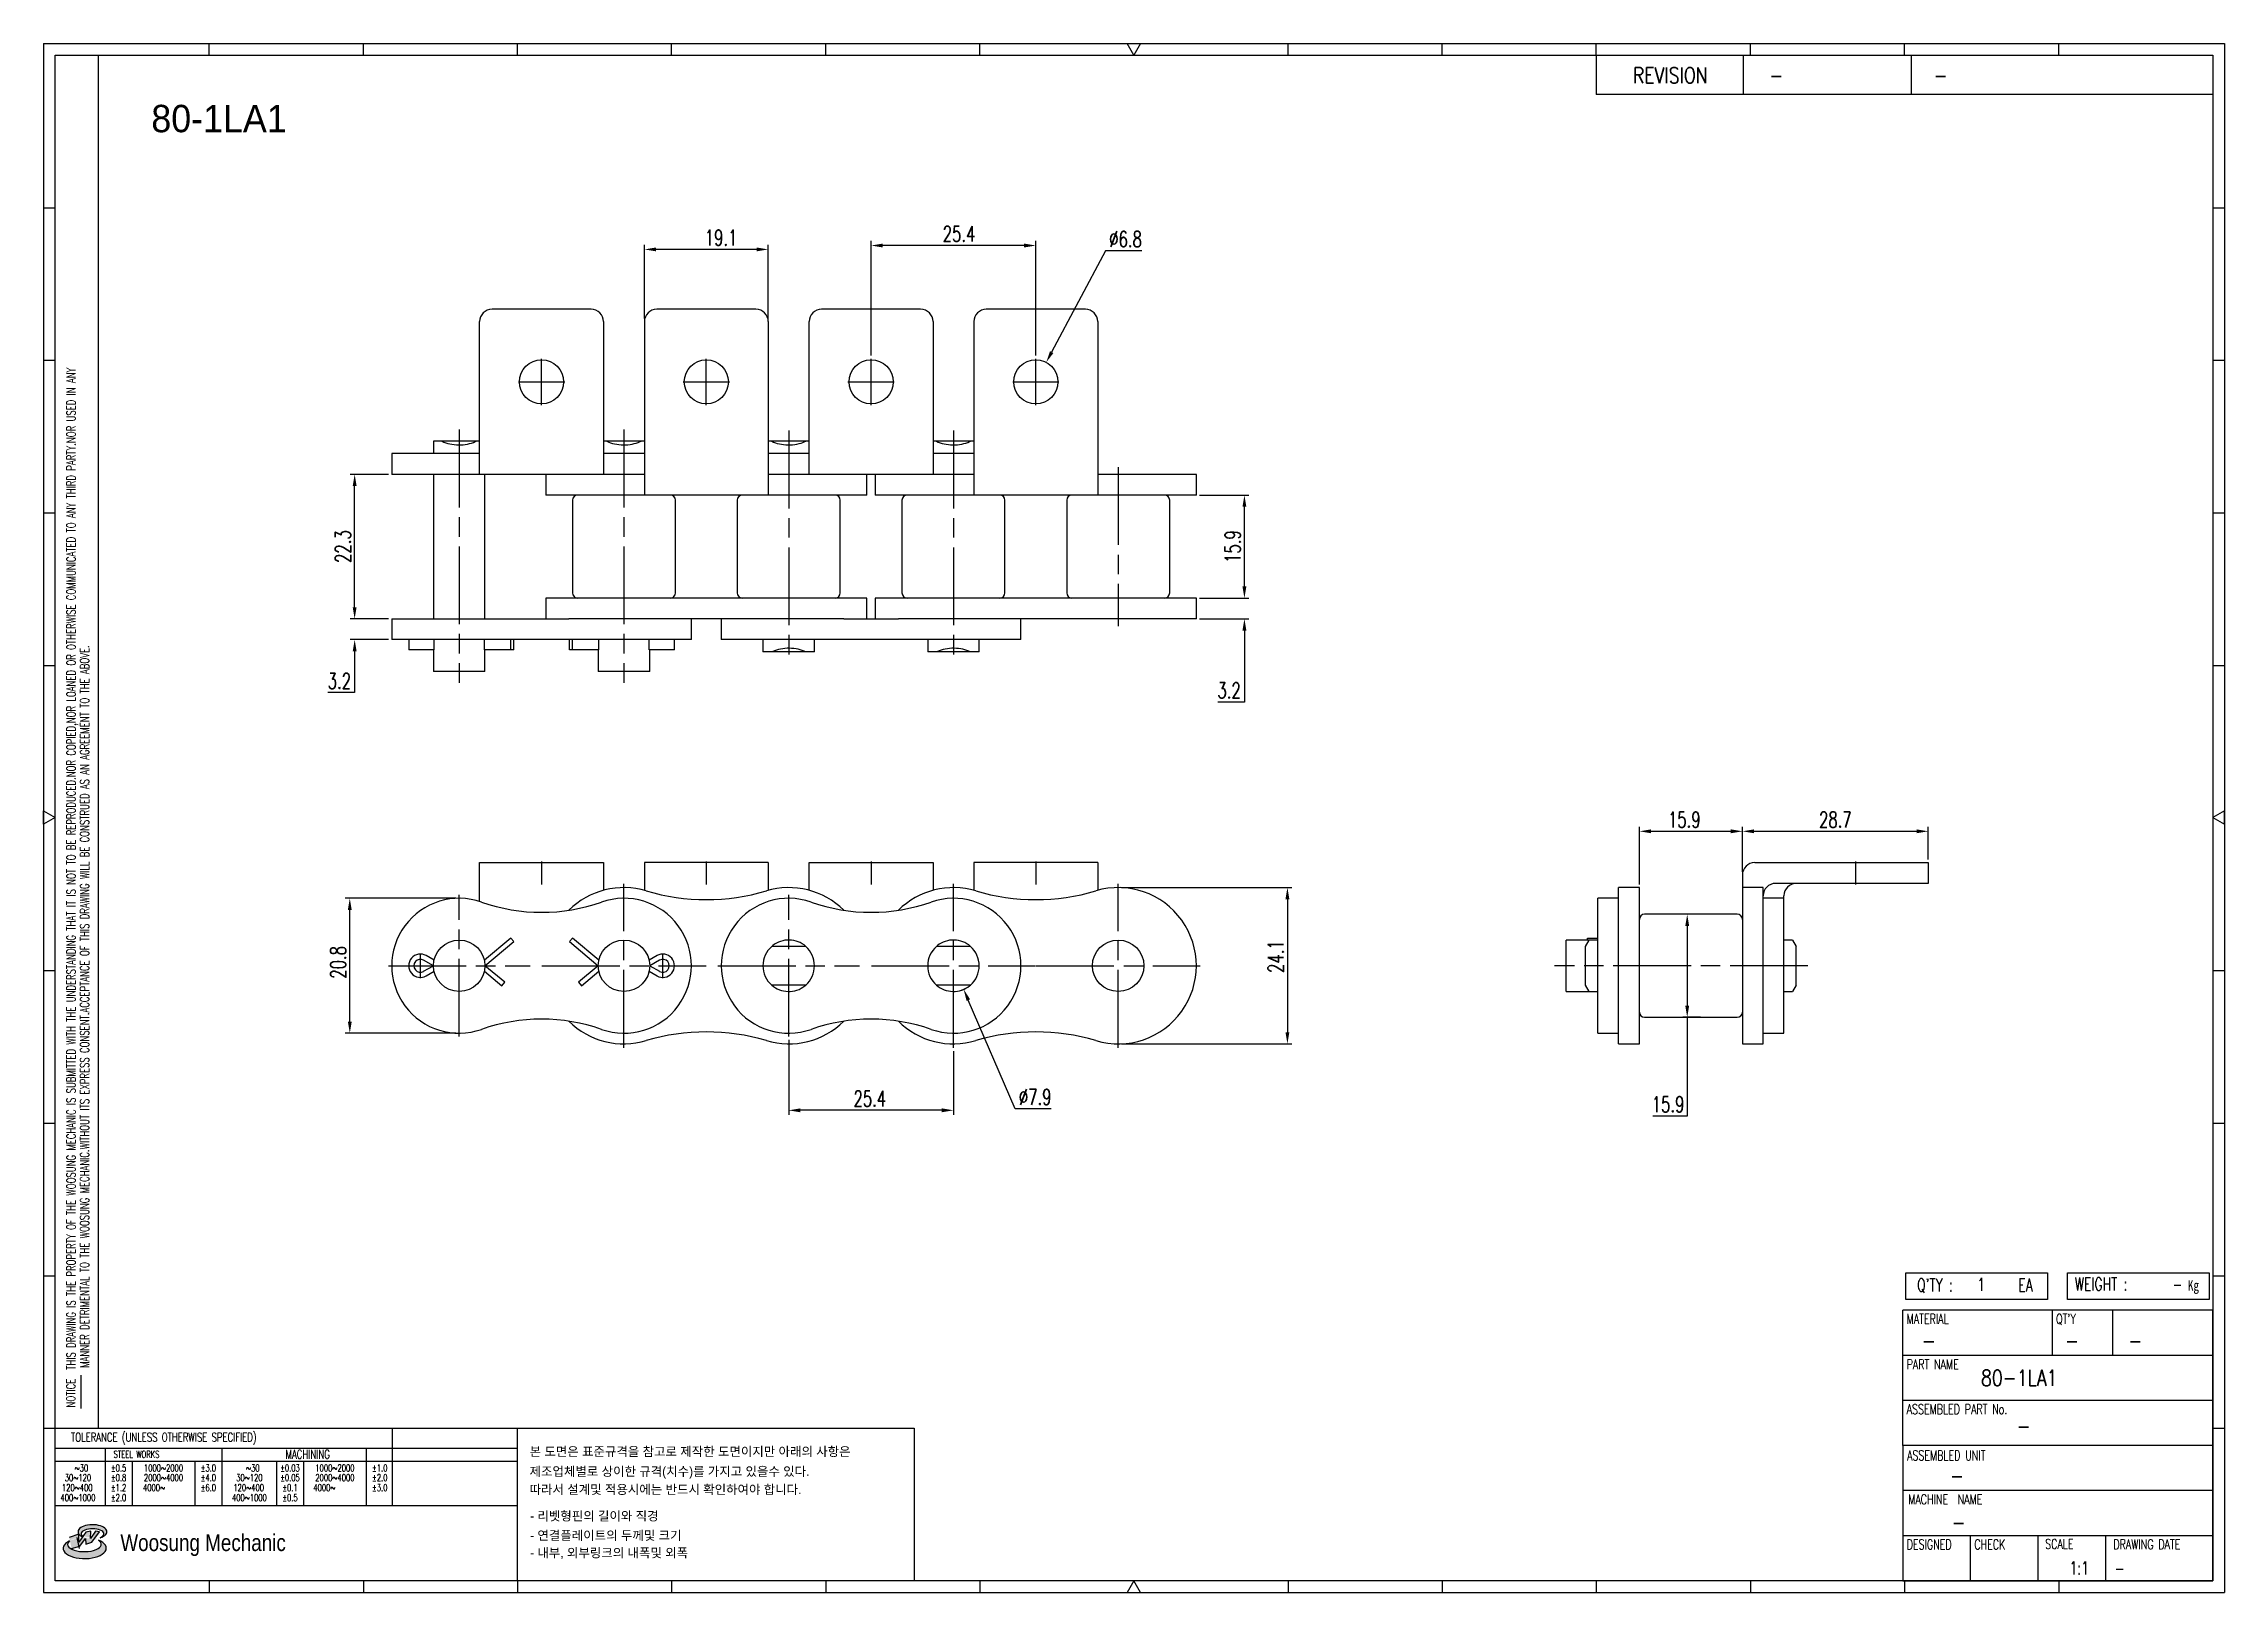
# Model space of a CAD drawing. Header units: millimetres. Extents: x 1209 to 1546, y 59 to 298.
import ezdxf
from ezdxf.enums import TextEntityAlignment as Align

# ---------------------------------------------------------------- set-up
doc = ezdxf.new("R2010")
doc.units = ezdxf.units.MM
doc.linetypes.add('AM_ISO08W050', pattern=[18, 12, -1.5, 3, -1.5])
doc.layers.get('Defpoints').update_dxf_attribs({"color": 80})
doc.layers.add('CL1', color=140, linetype='AM_ISO08W050', lineweight=25)
for name, color, linetype in [('S-DIM', 7, 'Continuous'), ('TITLE', 7, 'Continuous'), ('도면레이아웃', 7, 'Continuous')]:
    doc.layers.add(name, color=color, linetype=linetype)
doc.styles.add('HAN', font='ROMANS.shx', dxfattribs={"width": 0.7, "bigfont": 'whgtxt.shx'})
doc.styles.add('HKD_ST2', font='romans.shx', dxfattribs={"width": 0.7, "height": 4, "bigfont": '@extfont2.shx'})
doc.styles.add('HSG', font='SIMPLEX.shx', dxfattribs={"width": 0.7, "bigfont": 'HSG.shx'})
doc.styles.add('MtXpl_', font='Gulim.ttf')
doc.styles.add('SLDTEXTSTYLE4', font='arial.ttf', dxfattribs={"width": 0.8})
doc.dimstyles.new('AP1', dxfattribs={"dimtxt": 2.4, "dimasz": 1.8, "dimexe": 0.7, "dimexo": 0.5, "dimgap": 0.6, "dimtad": 1, "dimtoh": 1, "dimdec": 1, "dimrnd": 0.01, "dimzin": 9, "dimdsep": 46, "dimtxsty": 'HSG', "dimcen": 0, "dimclrd": 251, "dimclre": 251, "dimclrt": 60, "dimazin": 2, "dimtp": 1, "dimtm": 1, "dimtfac": 0.5, "dimtdec": 1, "dimtofl": 0, "dimtmove": 0, "dimatfit": 3, "dimfxl": 0, "dimtvp": 1, "dimtolj": 2, "dimlwd": -1, "dimlwe": -1, "dimarcsym": 0})

msp = doc.modelspace()

# ---------------------------------------------------------------- texts
at = {"color": 254, "style": 'MtXpl_'}
msp.add_text('80-1LA1', height=4.221, dxfattribs=at).set_placement((1226.09, 283.9))
at = {"style": 'HAN', "width": 0.8}
msp.add_text('80-1LA1', height=2.436, dxfattribs=at).set_placement((1508.19, 90.62))
at = {"color": 140, "style": 'MtXpl_'}
for s, p in [('본 도면은 표준규격을 참고로 제작한 도면이지만 아래의 사항은', (1284.41, 79.78)), ('제조업체별로 상이한 규격(치수)를 가지고 있을수 있다.', (1284.41, 76.72)), ('따라서 설계및 적용시에는 반드시 확인하여야 합니다.', (1284.41, 73.93)), ('- 리벳형핀의 길이와 직경', (1284.49, 69.84)), ('- 연결플레이트의 두께및 크기', (1284.49, 66.85)), ('- 내부, 외부링크의 내폭및 외폭', (1284.49, 64.16))]:
    msp.add_text(s, height=1.4072, dxfattribs=at).set_placement(p)

# ---------------------------------------------------------------- blocks, each defined once
blk = doc.blocks.new('MAST')
at = {"layer": '도면레이아웃'}
h = blk.add_hatch(color=10, dxfattribs=at)
h.paths.add_polyline_path([(1.544, 35.177), (1.554, 34.966), (1.779, 35.034), (2.054, 35.422), (1.908, 35.446), (1.728, 35.167), (1.741, 35.439), (1.547, 35.405), (1.292, 35.041), (1.295, 35.33), (0.943, 35.208), (1.03, 34.8), (1.336, 34.885)])
edge = h.paths.add_edge_path()
edge.add_ellipse((1.795, 35.421), major_axis=(-0.53, 0), ratio=0.487785, start_angle=122.36065, end_angle=403.39574)
edge.add_line((1.411, 35.244), (1.419, 35.261))
edge.add_ellipse((1.798, 35.344), major_axis=(-0.423, 0), ratio=0.444396, start_angle=131.58977, end_angle=386.19408, ccw=False)
edge = h.paths.add_edge_path()
edge.add_ellipse((1.512, 34.815), major_axis=(-0.793, 0), ratio=0.480113, start_angle=314.67633, end_angle=590.85213)
edge.add_ellipse((1.501, 34.958), major_axis=(-0.62, 0), ratio=0.43311, start_angle=331.7024, end_angle=574.42495, ccw=False)
at = {"color": 140}
for p, q in [((0, 90.118), (80.15, 90.118)), ((0, 90.118), (0, 33.191)), ((80.15, 90.118), (80.15, 33.191)), ((57.068, 89.693), (57.068, 88.246)), ((62.47, 89.693), (62.47, 88.246)), ((68.635, 89.693), (68.635, 88.246)), ((79.725, 88.246), (57.068, 88.246)), ((68.449, 43.961), (68.449, 44.936)), ((68.449, 44.936), (73.654, 44.936)), ((73.654, 44.936), (73.654, 43.961)), ((74.39, 43.961), (74.39, 44.936)), ((74.39, 44.936), (79.595, 44.936)), ((79.595, 44.936), (79.595, 43.961)), ((68.336, 38.59), (68.336, 43.563)), ((79.725, 43.563), (68.336, 43.563)), ((73.654, 43.961), (68.449, 43.961)), ((73.827, 43.563), (73.827, 41.905)), ((79.595, 43.961), (74.39, 43.961)), ((76.037, 43.563), (76.037, 41.905)), ((79.725, 38.59), (79.725, 43.563)), ((79.725, 41.905), (68.336, 41.905)), ((79.725, 40.248), (68.336, 40.248)), ((68.336, 38.59), (68.336, 33.616)), ((79.725, 38.59), (68.336, 38.59)), ((79.725, 33.616), (79.725, 38.59)), ((79.725, 36.932), (68.336, 36.932)), ((79.725, 35.274), (68.336, 35.274)), ((70.822, 33.616), (70.822, 35.274)), ((73.309, 33.616), (73.309, 35.274)), ((75.796, 33.616), (75.796, 35.274)), ((0, 33.191), (80.15, 33.191)), ((68.336, 33.616), (79.725, 33.616))]:
    blk.add_line(p, q, dxfattribs=at)
for p, q in [((6.089, 89.693), (6.089, 90.118)), ((11.753, 89.693), (11.753, 90.118)), ((17.418, 89.693), (17.418, 90.118)), ((23.082, 89.693), (23.082, 90.118)), ((28.746, 89.693), (28.746, 90.118)), ((34.411, 89.693), (34.411, 90.118)), ((45.739, 89.693), (45.739, 90.118)), ((51.404, 89.693), (51.404, 90.118)), ((57.068, 89.693), (57.068, 90.118)), ((62.732, 89.693), (62.732, 90.118)), ((68.397, 89.693), (68.397, 90.118)), ((74.061, 89.693), (74.061, 90.118)), ((0, 84.085), (0.425, 84.085)), ((79.725, 84.085), (80.15, 84.085)), ((0, 78.478), (0.425, 78.478)), ((79.725, 78.478), (80.15, 78.478)), ((0, 72.87), (0.425, 72.87)), ((79.725, 72.87), (80.15, 72.87)), ((0, 67.262), (0.425, 67.262)), ((79.725, 67.262), (80.15, 67.262)), ((0, 56.047), (0.425, 56.047)), ((79.725, 56.047), (80.15, 56.047)), ((0, 50.439), (0.425, 50.439)), ((79.725, 50.439), (80.15, 50.439)), ((0, 44.832), (0.425, 44.832)), ((79.725, 44.832), (80.15, 44.832)), ((1.377, 39.947), (1.377, 41.174)), ((0, 39.224), (0.425, 39.224)), ((79.725, 39.224), (80.15, 39.224)), ((6.089, 33.616), (6.089, 33.191)), ((11.753, 33.616), (11.753, 33.191)), ((17.418, 33.616), (17.418, 33.191)), ((23.082, 33.616), (23.082, 33.191)), ((28.746, 33.616), (28.746, 33.191)), ((34.411, 33.616), (34.411, 33.191)), ((45.739, 33.616), (45.739, 33.191)), ((51.404, 33.616), (51.404, 33.191)), ((57.068, 33.616), (57.068, 33.191)), ((62.732, 33.616), (62.732, 33.191)), ((68.397, 33.616), (68.397, 33.191)), ((74.061, 33.616), (74.061, 33.191))]:
    blk.add_line(p, q)
at = {"color": 2}
for p, q in [((2.017, 39.224), (2.017, 89.693)), ((0.425, 39.224), (17.418, 39.224)), ((0.425, 38.487), (17.418, 38.487)), ((2.257, 38.487), (2.257, 36.382)), ((6.557, 38.5), (6.557, 36.382)), ((11.857, 38.487), (11.857, 36.382)), ((12.816, 39.224), (12.816, 36.382)), ((17.418, 33.616), (17.418, 39.224)), ((0.425, 38.012), (17.418, 38.012)), ((3.257, 38.012), (3.257, 36.382)), ((5.557, 38.012), (5.557, 36.382)), ((8.557, 38.012), (8.557, 36.382)), ((9.557, 38.026), (9.557, 36.382)), ((0.425, 36.382), (17.418, 36.382))]:
    blk.add_line(p, q, dxfattribs=at)
for points in [[(40.075, 89.693), (39.83, 90.118), (40.32, 90.118)], [(0.425, 61.679), (0, 61.433), (0, 61.924)], [(79.725, 61.679), (80.15, 61.433), (80.15, 61.924)], [(40.075, 33.616), (39.83, 33.191), (40.32, 33.191)]]:
    blk.add_lwpolyline(points, close=True)
at = {"color": 140}
blk.add_lwpolyline([(0.425, 89.693), (79.725, 89.693), (79.725, 33.616), (0.425, 33.616)], close=True, dxfattribs=at)
at = {"layer": '도면레이아웃'}
for p, q in [((1.295, 35.33), (0.943, 35.208)), ((1.547, 35.405), (1.292, 35.041)), ((1.292, 35.041), (1.295, 35.33)), ((1.741, 35.439), (1.547, 35.405)), ((1.908, 35.446), (1.728, 35.167)), ((1.728, 35.167), (1.741, 35.439)), ((1.779, 35.034), (2.054, 35.422)), ((2.054, 35.422), (1.908, 35.446)), ((1.03, 34.8), (1.336, 34.885)), ((1.224, 35.208), (1.311, 34.8)), ((1.224, 35.208), (1.224, 35.208)), ((1.336, 34.885), (1.544, 35.177)), ((1.419, 35.261), (1.411, 35.244)), ((1.544, 35.177), (1.554, 34.966)), ((1.554, 34.966), (1.779, 35.034))]:
    blk.add_line(p, q, dxfattribs=at)
for centre, major_axis, ratio, start_param, end_param in [((1.795, 35.421), (-0.53, 0), 0.487785, 2.135596, 7.040584), ((1.798, 35.344), (-0.423, 0), 0.444396, 2.296675, 6.740358), ((1.512, 34.815), (-0.793, 0), 0.480113, 5.492138, 10.312315), ((1.501, 34.958), (-0.62, 0), 0.43311, 5.789299, 10.025607)]:
    blk.add_ellipse(centre, major_axis=major_axis, ratio=ratio, start_param=start_param, end_param=end_param, dxfattribs=at)
for s, height, style, width, p in [('REVISION', 0.5806, 'HAN', 0.8, (58.415, 88.664)), ('-', 0.581, 'HAN', 0.8, (63.426, 88.664)), ('-', 0.581, 'HAN', 0.8, (69.468, 88.664)), ("Q'TY : ", 0.4746, 'HKD_ST2', 0.7, (68.857, 44.253)), ('1', 0.475, 'HKD_ST2', 0.7, (71.071, 44.275)), ('EA', 0.4746, 'HKD_ST2', 0.7, (72.578, 44.253)), ('WEIGHT : ', 0.4746, 'HKD_ST2', 0.7, (74.65, 44.286)), ('-', 0.581, 'HAN', 0.8, (69.029, 42.157)), ('-', 0.581, 'HAN', 0.8, (74.289, 42.157)), ('-', 0.581, 'HAN', 0.8, (76.623, 42.157)), ('-', 0.581, 'HAN', 0.8, (72.515, 39.013)), ('-', 0.581, 'HAN', 0.8, (70.067, 37.189)), ('-', 0.581, 'HAN', 0.8, (70.126, 35.48)), ('1:1', 0.4746, 'HKD_ST2', 0.7, (74.458, 33.848)), ('-', 0.475, 'HKD_ST2', 0.7, (76.112, 33.837))]:
    blk.add_text(s, height=height, dxfattribs=dict(style=style, width=width)).set_placement(p)
at = {"color": 6, "style": 'HKD_ST2', "width": 0.7}
for s, p in [(' THIS DRAWING IS THE PROPERTY OF THE WOOSUNG MECHANIC IS SUBMITTED WITH THE UNDERSTANDING THAT IT IS NOT TO BE REPRODUCED.NOR COPIED,NOR LOANED OR OTHERWISE COMMUNICATED TO ANY THIRD PARTY.NOR USED IN ANY', (1.173, 41.217)), ('MANNER DETRIMENTAL TO THE WOOSUNG MECHANIC.WITHOUT ITS EXPRESS CONSENT.ACCEPTANCE OF THIS DRAWING WILL BE CONSTRUED AS AN AGREEMENT TO THE ABOVE.', (1.672, 41.447))]:
    blk.add_text(s, height=0.326266, rotation=90, dxfattribs=at).set_placement(p)
at = {"style": 'HKD_ST2', "width": 0.7}
blk.add_text('-', height=0.475, dxfattribs=at).set_placement((78.613, 44.286), align=Align.RIGHT)
at = {"color": 254, "style": 'HKD_ST2', "width": 0.7}
for s, height, p in [('MATERIAL', 0.3651, (68.474, 43.425)), ("QT'Y", 0.3651, (73.965, 43.425)), ('PART NAME', 0.3651, (68.474, 41.756)), ('ASSEMBLED PART No.', 0.36511, (68.474, 40.109)), ('ASSEMBLED UNIT', 0.36511, (68.49, 38.408)), ('MACHINE  NAME', 0.36511, (68.532, 36.794)), ('DESIGNED', 0.3651, (68.474, 35.136)), ('CHECK', 0.3651, (70.961, 35.136)), ('SCALE', 0.3651, (73.566, 35.153)), ('DRAWING DATE', 0.36511, (76.071, 35.141))]:
    blk.add_text(s, height=height, dxfattribs=at).set_placement(p, align=Align.TOP_LEFT)
at = {"style": 'HKD_ST2', "width": 0.7}
blk.add_text('NOTICE', height=0.3263, rotation=90, dxfattribs=at).set_placement((1.163, 39.988))
blk.add_text('TOLERANCE (UNLESS OTHERWISE SPECIFIED)', height=0.32627, dxfattribs=at).set_placement((4.417, 38.896), align=Align.MIDDLE_CENTER)
at = {"color": 4, "style": 'HKD_ST2', "width": 0.7}
for s, height, p in [('%%12630', 0.261, (1.389, 37.762)), ('1000%%1262000', 0.26101, (4.407, 37.762)), ('%%12630', 0.261, (7.689, 37.762)), ('1000%%1262000', 0.26101, (10.707, 37.762)), ('120%%126400', 0.26101, (1.237, 37.045)), ('30%%126120', 0.261, (1.263, 37.411)), ('4000%%126', 0.261, (4.061, 37.045)), ('2000%%1264000', 0.26101, (4.407, 37.411)), ('120%%126400', 0.26101, (7.537, 37.045)), ('30%%126120', 0.261, (7.563, 37.411)), ('4000%%126', 0.261, (10.321, 37.045)), ('2000%%1264000', 0.26101, (10.707, 37.411)), ('400%%1261000', 0.26101, (1.263, 36.67)), ('400%%1261000', 0.26101, (7.563, 36.67))]:
    blk.add_text(s, height=height, dxfattribs=at).set_placement(p, align=Align.MIDDLE_CENTER)
for s, height, p in [('%%P0.5', 0.261, (2.757, 37.762)), ('STEEL WORKS', 0.26101, (3.416, 38.268)), ('%%P3.0', 0.261, (6.057, 37.762)), ('%%P0.03', 0.261, (9.057, 37.762)), ('MACHINING', 0.3263, (9.707, 38.27)), ('%%P1.0', 0.261, (12.357, 37.762)), ('%%P0.8', 0.261, (2.757, 37.411)), ('%%P1.2', 0.261, (2.757, 37.045)), ('%%P4.0', 0.261, (6.057, 37.411)), ('%%P6.0', 0.261, (6.057, 37.045)), ('%%P0.05', 0.261, (9.057, 37.411)), ('%%P0.1', 0.261, (9.057, 37.045)), ('%%P2.0', 0.261, (12.357, 37.411)), ('%%P3.0', 0.261, (12.357, 37.045)), ('%%P2.0', 0.261, (2.757, 36.67)), ('%%P0.5', 0.261, (9.057, 36.67))]:
    blk.add_text(s, height=height, dxfattribs=at).set_placement(p, align=Align.MIDDLE)
at = {"color": 1, "style": 'SLDTEXTSTYLE4', "width": 0.8}
blk.add_text('Woosung Mechanic', height=0.61957, dxfattribs=at).set_placement((2.822, 34.711))
at = {"layer": 'TITLE', "width": 0.8}
blk.add_text('Kg', height=0.3789, dxfattribs=at).set_placement((78.807, 44.286))
blk = doc.blocks.new('*D2')
at = {"layer": 'Defpoints', "color": 0, "transparency": 16777216}
for p in [(1462.89, 163.32), (1463.46, 163.32), (1465.46, 147.44)]:
    blk.add_point(p, dxfattribs=at)
at = {"layer": 'S-DIM', "color": 251, "linetype": 'ByBlock', "transparency": 16777216}
for p, q in [((1462.96, 163.32), (1462.19, 163.32)), ((1462.89, 161.52), (1462.89, 149.24)), ((1464.96, 147.44), (1462.19, 147.44)), ((1462.89, 147.44), (1462.89, 132.21)), ((1462.89, 132.21), (1457.57, 132.21))]:
    blk.add_line(p, q, dxfattribs=at)
at = {"layer": 'S-DIM', "color": 251, "transparency": 16777216}
for points in [[(1462.59, 161.52), (1463.19, 161.52), (1462.89, 163.32)], [(1462.59, 149.24), (1463.19, 149.24), (1462.89, 147.44)]]:
    blk.add_solid(points, dxfattribs=at)
at = {"layer": 'S-DIM', "color": 60, "transparency": 16777216, "insert": (1459.93, 134.01), "char_height": 2.4, "attachment_point": 5, "style": 'HSG'}
blk.add_mtext('\\A2;15.9', dxfattribs=at)
blk = doc.blocks.new('*D3')
at = {"layer": 'Defpoints', "color": 0, "transparency": 16777216}
for p in [(1471.4, 176.11), (1471.4, 169.37), (1455.52, 167.43)]:
    blk.add_point(p, dxfattribs=at)
at = {"layer": 'S-DIM', "color": 251, "linetype": 'ByBlock', "transparency": 16777216}
for p, q in [((1455.52, 167.93), (1455.52, 176.81)), ((1457.32, 176.11), (1469.6, 176.11)), ((1471.4, 169.87), (1471.4, 176.81))]:
    blk.add_line(p, q, dxfattribs=at)
at = {"layer": 'S-DIM', "color": 251, "transparency": 16777216}
for points in [[(1457.32, 176.41), (1457.32, 175.81), (1455.52, 176.11)], [(1469.6, 176.41), (1469.6, 175.81), (1471.4, 176.11)]]:
    blk.add_solid(points, dxfattribs=at)
at = {"layer": 'S-DIM', "color": 60, "transparency": 16777216, "insert": (1462.44, 177.91), "char_height": 2.4, "attachment_point": 5, "style": 'HSG'}
blk.add_mtext('\\A2;15.9', dxfattribs=at)
blk = doc.blocks.new('*D4')
at = {"layer": 'Defpoints', "color": 0, "transparency": 16777216}
for p in [(1500.06, 176.11), (1471.4, 169.37), (1500.06, 171.28)]:
    blk.add_point(p, dxfattribs=at)
at = {"layer": 'S-DIM', "color": 251, "linetype": 'ByBlock', "transparency": 16777216}
for p, q in [((1471.4, 169.87), (1471.4, 176.81)), ((1473.2, 176.11), (1498.26, 176.11)), ((1500.06, 171.78), (1500.06, 176.81))]:
    blk.add_line(p, q, dxfattribs=at)
at = {"layer": 'S-DIM', "color": 251, "transparency": 16777216}
for points in [[(1473.2, 176.41), (1473.2, 175.81), (1471.4, 176.11)], [(1498.26, 176.41), (1498.26, 175.81), (1500.06, 176.11)]]:
    blk.add_solid(points, dxfattribs=at)
at = {"layer": 'S-DIM', "color": 60, "transparency": 16777216, "insert": (1485.73, 177.91), "char_height": 2.4, "attachment_point": 5, "style": 'HSG'}
blk.add_mtext('\\A2;28.7', dxfattribs=at)
blk = doc.blocks.new('*D5')
at = {"layer": 'Defpoints', "color": 0, "transparency": 16777216}
for p in [(1387.21, 212.07), (1394.62, 212.07), (1387.21, 208.87)]:
    blk.add_point(p, dxfattribs=at)
at = {"layer": 'S-DIM', "color": 251, "linetype": 'ByBlock', "transparency": 16777216}
for p, q in [((1394.62, 213.87), (1394.62, 215.67)), ((1387.71, 212.07), (1395.32, 212.07)), ((1387.71, 208.87), (1395.32, 208.87)), ((1394.62, 207.07), (1394.62, 196.03)), ((1394.62, 196.03), (1390.5, 196.03))]:
    blk.add_line(p, q, dxfattribs=at)
at = {"layer": 'S-DIM', "color": 251, "transparency": 16777216}
for points in [[(1394.32, 213.87), (1394.92, 213.87), (1394.62, 212.07)], [(1394.32, 207.07), (1394.92, 207.07), (1394.62, 208.87)]]:
    blk.add_solid(points, dxfattribs=at)
at = {"layer": 'S-DIM', "color": 60, "transparency": 16777216, "insert": (1392.26, 197.83), "char_height": 2.4, "attachment_point": 5, "style": 'HSG'}
blk.add_mtext('\\A2;3.2', dxfattribs=at)
blk = doc.blocks.new('*D6')
at = {"layer": 'Defpoints', "color": 0, "transparency": 16777216}
for p in [(1387.21, 227.95), (1394.62, 227.95), (1387.21, 212.07)]:
    blk.add_point(p, dxfattribs=at)
at = {"layer": 'S-DIM', "color": 251, "linetype": 'ByBlock', "transparency": 16777216}
for p, q in [((1387.71, 227.95), (1395.32, 227.95)), ((1394.62, 213.87), (1394.62, 226.15)), ((1387.71, 212.07), (1395.32, 212.07))]:
    blk.add_line(p, q, dxfattribs=at)
at = {"layer": 'S-DIM', "color": 251, "transparency": 16777216}
for points in [[(1394.32, 226.15), (1394.92, 226.15), (1394.62, 227.95)], [(1394.32, 213.87), (1394.92, 213.87), (1394.62, 212.07)]]:
    blk.add_solid(points, dxfattribs=at)
at = {"layer": 'S-DIM', "color": 60, "transparency": 16777216, "insert": (1392.82, 220.01), "char_height": 2.4, "attachment_point": 5, "rotation": 90, "style": 'HSG'}
blk.add_mtext('\\A2;15.9', dxfattribs=at)
blk = doc.blocks.new('*D7')
at = {"layer": 'Defpoints', "color": 0, "transparency": 16777216}
for p in [(1337.06, 266.43), (1337.06, 248.98), (1362.46, 248.98)]:
    blk.add_point(p, dxfattribs=at)
at = {"layer": 'S-DIM', "color": 251, "linetype": 'ByBlock', "transparency": 16777216}
for p, q in [((1337.06, 249.48), (1337.06, 267.13)), ((1360.66, 266.43), (1338.86, 266.43)), ((1362.46, 249.48), (1362.46, 267.13))]:
    blk.add_line(p, q, dxfattribs=at)
at = {"layer": 'S-DIM', "color": 251, "transparency": 16777216}
for points in [[(1338.86, 266.73), (1338.86, 266.13), (1337.06, 266.43)], [(1360.66, 266.73), (1360.66, 266.13), (1362.46, 266.43)]]:
    blk.add_solid(points, dxfattribs=at)
at = {"layer": 'S-DIM', "color": 60, "transparency": 16777216, "insert": (1350.62, 268.23), "char_height": 2.4, "attachment_point": 5, "style": 'HSG'}
blk.add_mtext('\\A2;25.4', dxfattribs=at)
blk = doc.blocks.new('*D8')
at = {"layer": 'Defpoints', "color": 0, "transparency": 16777216}
for p in [(1302.11, 265.83), (1302.11, 254.7), (1321.21, 254.7)]:
    blk.add_point(p, dxfattribs=at)
at = {"layer": 'S-DIM', "color": 251, "linetype": 'ByBlock', "transparency": 16777216}
for p, q in [((1302.11, 255.2), (1302.11, 266.53)), ((1319.41, 265.83), (1303.91, 265.83)), ((1321.21, 255.2), (1321.21, 266.53))]:
    blk.add_line(p, q, dxfattribs=at)
at = {"layer": 'S-DIM', "color": 251, "transparency": 16777216}
for points in [[(1303.91, 266.13), (1303.91, 265.53), (1302.11, 265.83)], [(1319.41, 266.13), (1319.41, 265.53), (1321.21, 265.83)]]:
    blk.add_solid(points, dxfattribs=at)
at = {"layer": 'S-DIM', "color": 60, "transparency": 16777216, "insert": (1313.93, 267.63), "char_height": 2.4, "attachment_point": 5, "style": 'HSG'}
blk.add_mtext('\\A2;19.1', dxfattribs=at)
blk = doc.blocks.new('*D9')
at = {"layer": 'Defpoints', "color": 0, "transparency": 16777216}
for p in [(1257.44, 208.87), (1263.16, 208.87), (1263.16, 205.67)]:
    blk.add_point(p, dxfattribs=at)
at = {"layer": 'S-DIM', "color": 251, "linetype": 'ByBlock', "transparency": 16777216}
for p, q in [((1257.44, 210.67), (1257.44, 212.47)), ((1262.66, 208.87), (1256.74, 208.87)), ((1262.66, 205.67), (1256.74, 205.67)), ((1257.44, 203.87), (1257.44, 197.49)), ((1257.44, 197.49), (1253.32, 197.49))]:
    blk.add_line(p, q, dxfattribs=at)
at = {"layer": 'S-DIM', "color": 251, "transparency": 16777216}
for points in [[(1257.14, 210.67), (1257.74, 210.67), (1257.44, 208.87)], [(1257.14, 203.87), (1257.74, 203.87), (1257.44, 205.67)]]:
    blk.add_solid(points, dxfattribs=at)
at = {"layer": 'S-DIM', "color": 60, "transparency": 16777216, "insert": (1255.08, 199.29), "char_height": 2.4, "attachment_point": 5, "style": 'HSG'}
blk.add_mtext('\\A2;3.2', dxfattribs=at)
blk = doc.blocks.new('*D10')
at = {"layer": 'Defpoints', "color": 0, "transparency": 16777216}
for p in [(1257.44, 231.15), (1263.16, 231.15), (1263.16, 208.87)]:
    blk.add_point(p, dxfattribs=at)
at = {"layer": 'S-DIM', "color": 251, "linetype": 'ByBlock', "transparency": 16777216}
for p, q in [((1262.66, 231.15), (1256.74, 231.15)), ((1257.44, 210.67), (1257.44, 229.35)), ((1262.66, 208.87), (1256.74, 208.87))]:
    blk.add_line(p, q, dxfattribs=at)
at = {"layer": 'S-DIM', "color": 251, "transparency": 16777216}
for points in [[(1257.14, 229.35), (1257.74, 229.35), (1257.44, 231.15)], [(1257.14, 210.67), (1257.74, 210.67), (1257.44, 208.87)]]:
    blk.add_solid(points, dxfattribs=at)
at = {"layer": 'S-DIM', "color": 60, "transparency": 16777216, "insert": (1255.64, 220.01), "char_height": 2.4, "attachment_point": 5, "rotation": 90, "style": 'HSG'}
blk.add_mtext('\\A2;22.3', dxfattribs=at)
blk = doc.blocks.new('*D11')
at = {"layer": 'Defpoints', "color": 0, "transparency": 16777216}
for p in [(1256.69, 165.78), (1273.56, 165.78), (1273.56, 144.98)]:
    blk.add_point(p, dxfattribs=at)
at = {"layer": 'S-DIM', "color": 251, "linetype": 'ByBlock', "transparency": 16777216}
for p, q in [((1273.06, 165.78), (1255.99, 165.78)), ((1256.69, 146.78), (1256.69, 163.98)), ((1273.06, 144.98), (1255.99, 144.98))]:
    blk.add_line(p, q, dxfattribs=at)
at = {"layer": 'S-DIM', "color": 251, "transparency": 16777216}
for points in [[(1256.39, 163.98), (1256.99, 163.98), (1256.69, 165.78)], [(1256.39, 146.78), (1256.99, 146.78), (1256.69, 144.98)]]:
    blk.add_solid(points, dxfattribs=at)
at = {"layer": 'S-DIM', "color": 60, "transparency": 16777216, "insert": (1254.89, 155.9), "char_height": 2.4, "attachment_point": 5, "rotation": 90, "style": 'HSG'}
blk.add_mtext('\\A2;20.8', dxfattribs=at)
blk = doc.blocks.new('*D12')
at = {"layer": 'Defpoints', "color": 0, "transparency": 16777216}
for p in [(1375.16, 167.43), (1375.16, 143.33), (1401.25, 143.33)]:
    blk.add_point(p, dxfattribs=at)
at = {"layer": 'S-DIM', "color": 251, "linetype": 'ByBlock', "transparency": 16777216}
for p, q in [((1375.66, 167.43), (1401.95, 167.43)), ((1401.25, 165.63), (1401.25, 145.13)), ((1375.66, 143.33), (1401.95, 143.33))]:
    blk.add_line(p, q, dxfattribs=at)
at = {"layer": 'S-DIM', "color": 251, "transparency": 16777216}
for points in [[(1400.95, 165.63), (1401.55, 165.63), (1401.25, 167.43)], [(1400.95, 145.13), (1401.55, 145.13), (1401.25, 143.33)]]:
    blk.add_solid(points, dxfattribs=at)
at = {"layer": 'S-DIM', "color": 60, "transparency": 16777216, "insert": (1399.45, 156.79), "char_height": 2.4, "attachment_point": 5, "rotation": 90, "style": 'HSG'}
blk.add_mtext('\\A2;24.1', dxfattribs=at)
blk = doc.blocks.new('*D13')
at = {"layer": 'Defpoints', "color": 0, "transparency": 16777216}
for p in [(1324.36, 144.46), (1349.76, 142.73), (1324.36, 133.09)]:
    blk.add_point(p, dxfattribs=at)
at = {"layer": 'S-DIM', "color": 251, "linetype": 'ByBlock', "transparency": 16777216}
for p, q in [((1324.36, 143.96), (1324.36, 132.39)), ((1349.76, 142.23), (1349.76, 132.39)), ((1347.96, 133.09), (1326.16, 133.09))]:
    blk.add_line(p, q, dxfattribs=at)
at = {"layer": 'S-DIM', "color": 251, "transparency": 16777216}
for points in [[(1326.16, 133.39), (1326.16, 132.79), (1324.36, 133.09)], [(1347.96, 133.39), (1347.96, 132.79), (1349.76, 133.09)]]:
    blk.add_solid(points, dxfattribs=at)
at = {"layer": 'S-DIM', "color": 60, "transparency": 16777216, "insert": (1336.87, 134.89), "char_height": 2.4, "attachment_point": 5, "style": 'HSG'}
blk.add_mtext('\\A2;25.4', dxfattribs=at)
blk = doc.blocks.new('*D14')
at = {"layer": 'Defpoints', "color": 0, "transparency": 16777216}
for p in [(1348.19, 159.03), (1351.34, 151.74)]:
    blk.add_point(p, dxfattribs=at)
at = {"layer": 'S-DIM', "color": 251, "linetype": 'ByBlock', "transparency": 16777216}
for p, q in [((1359.28, 133.34), (1352.05, 150.08)), ((1364.84, 133.34), (1359.28, 133.34))]:
    blk.add_line(p, q, dxfattribs=at)
blk.add_arc((1349.76, 155.38), 3.97, 283.2488, 304.1935, dxfattribs=at)
at = {"layer": 'S-DIM', "color": 251, "transparency": 16777216}
blk.add_solid([(1352.33, 150.2), (1351.78, 149.97), (1351.34, 151.74)], dxfattribs=at)
at = {"layer": 'S-DIM', "color": 60, "transparency": 16777216, "insert": (1362.36, 135.14), "char_height": 2.4, "attachment_point": 5, "style": 'HSG'}
blk.add_mtext('\\A2;∅7.9', dxfattribs=at)
blk = doc.blocks.new('*D15')
at = {"layer": 'Defpoints', "color": 0, "transparency": 16777216}
for p in [(1364.06, 248.41), (1360.87, 242.41)]:
    blk.add_point(p, dxfattribs=at)
at = {"layer": 'S-DIM', "color": 251, "linetype": 'ByBlock', "transparency": 16777216}
for p, q in [((1373.18, 265.62), (1364.9, 250)), ((1378.82, 265.62), (1373.18, 265.62))]:
    blk.add_line(p, q, dxfattribs=at)
at = {"layer": 'S-DIM', "color": 251, "transparency": 16777216}
blk.add_solid([(1364.64, 250.14), (1365.17, 249.86), (1364.06, 248.41)], dxfattribs=at)
at = {"layer": 'S-DIM', "color": 60, "transparency": 16777216, "insert": (1376.3, 267.42), "char_height": 2.4, "attachment_point": 5, "style": 'HSG'}
blk.add_mtext('\\A2;∅6.8', dxfattribs=at)

# ---------------------------------------------------------------- dimensions: what is measured, and where the dimension line sits
at = {"layer": 'S-DIM'}
for base, p1, p2, picture, middle in [((1302.11, 265.83), (1321.21, 254.7), (1302.11, 254.7), '*D8', (1313.93, 265.83)), ((1337.06, 266.43), (1362.46, 248.98), (1337.06, 248.98), '*D7', (1350.62, 266.43)), ((1471.4, 176.11), (1455.52, 167.43), (1471.4, 169.37), '*D3', (1462.44, 176.11)), ((1324.36, 133.09), (1349.76, 142.73), (1324.36, 144.46), '*D13', (1336.87, 133.09))]:
    dim = msp.add_linear_dim(base=base, p1=p1, p2=p2, dimstyle='AP1', dxfattribs=at)
    dim.commit()
    dim.dimension.update_dxf_attribs({"geometry": picture, "text_midpoint": middle, "dimtype": 128})
for p1, p2, picture, middle in [((1360.87, 242.41), (1364.06, 248.41), '*D15', (1376.3, 265.62)), ((1348.19, 159.03), (1351.34, 151.74), '*D14', (1362.36, 133.34))]:
    dim = msp.add_diameter_dim_2p(p1=p1, p2=p2, dimstyle='AP1', dxfattribs=at)
    dim.commit()
    dim.dimension.update_dxf_attribs({"geometry": picture, "text_midpoint": middle, "dimtype": 131})
for base, p1, p2, picture, middle in [((1257.44, 231.15), (1263.16, 208.87), (1263.16, 231.15), '*D10', (1255.64, 220.01)), ((1394.62, 227.95), (1387.21, 212.07), (1387.21, 227.95), '*D6', (1392.82, 220.01))]:
    dim = msp.add_linear_dim(base=base, p1=p1, p2=p2, angle=90, dimstyle='AP1', override={"dimtmove": 1}, dxfattribs=at)
    dim.commit()
    dim.dimension.update_dxf_attribs({"geometry": picture, "text_midpoint": middle})
for base, p1, p2, picture, middle in [((1394.62, 212.07), (1387.21, 208.87), (1387.21, 212.07), '*D5', (1392.26, 196.03)), ((1257.44, 208.87), (1263.16, 205.67), (1263.16, 208.87), '*D9', (1255.08, 197.49)), ((1256.69, 165.78), (1273.56, 144.98), (1273.56, 165.78), '*D11', (1256.69, 155.9)), ((1401.25, 143.33), (1375.16, 167.43), (1375.16, 143.33), '*D12', (1401.25, 156.79)), ((1462.89, 163.32), (1465.46, 147.44), (1463.46, 163.32), '*D2', (1459.93, 132.21))]:
    dim = msp.add_linear_dim(base=base, p1=p1, p2=p2, angle=90, dimstyle='AP1', dxfattribs=at)
    dim.commit()
    dim.dimension.update_dxf_attribs({"geometry": picture, "text_midpoint": middle, "dimtype": 128})
dim = msp.add_linear_dim(base=(1500.06, 176.11), p1=(1471.4, 169.37), p2=(1500.06, 171.28), dimstyle='AP1', override={"dimtmove": 1}, dxfattribs=at)
dim.commit()
dim.dimension.update_dxf_attribs({"geometry": '*D4', "text_midpoint": (1485.73, 177.91)})

# ---------------------------------------------------------------- linework, layer by layer
for p, q in [((1293.9, 256.61), (1278.62, 256.61)), ((1319.3, 256.61), (1304.02, 256.61)), ((1344.7, 256.61), (1329.42, 256.61)), ((1370.1, 256.61), (1354.82, 256.61)), ((1276.71, 231.15), (1276.71, 254.7)), ((1295.81, 254.7), (1295.81, 231.15)), ((1302.11, 254.7), (1302.11, 227.95)), ((1321.21, 254.7), (1321.21, 227.95)), ((1327.51, 231.15), (1327.51, 254.7)), ((1346.61, 254.7), (1346.61, 231.15)), ((1352.91, 254.7), (1352.91, 227.95)), ((1372.01, 254.7), (1372.01, 227.95)), ((1269.59, 236.26), (1269.59, 234.35)), ((1276.71, 236.26), (1269.59, 236.26)), ((1270.94, 236.26), (1271.21, 236.13)), ((1271.21, 236.13), (1271.5, 236.02)), ((1271.5, 236.02), (1271.8, 235.93)), ((1271.8, 235.93), (1272.12, 235.85)), ((1272.12, 235.85), (1272.44, 235.78)), ((1272.44, 235.78), (1272.78, 235.73)), ((1272.78, 235.73), (1273.12, 235.7)), ((1273.12, 235.7), (1273.47, 235.69)), ((1273.47, 235.69), (1273.81, 235.69)), ((1273.81, 235.69), (1274.16, 235.71)), ((1274.16, 235.71), (1274.5, 235.75)), ((1274.5, 235.75), (1274.83, 235.81)), ((1274.83, 235.81), (1275.15, 235.88)), ((1275.15, 235.88), (1275.46, 235.97)), ((1275.46, 235.97), (1275.76, 236.07)), ((1275.76, 236.07), (1276.04, 236.19)), ((1276.04, 236.19), (1276.19, 236.26)), ((1302.11, 236.26), (1295.81, 236.26)), ((1296.34, 236.26), (1296.61, 236.13)), ((1296.61, 236.13), (1296.9, 236.02)), ((1296.9, 236.02), (1297.2, 235.93)), ((1297.2, 235.93), (1297.52, 235.85)), ((1297.52, 235.85), (1297.84, 235.78)), ((1297.84, 235.78), (1298.18, 235.73)), ((1298.18, 235.73), (1298.52, 235.7)), ((1298.52, 235.7), (1298.87, 235.69)), ((1298.87, 235.69), (1299.21, 235.69)), ((1299.21, 235.69), (1299.56, 235.71)), ((1299.56, 235.71), (1299.9, 235.75)), ((1299.9, 235.75), (1300.23, 235.81)), ((1300.23, 235.81), (1300.55, 235.88)), ((1300.55, 235.88), (1300.86, 235.97)), ((1300.86, 235.97), (1301.16, 236.07)), ((1301.16, 236.07), (1301.44, 236.19)), ((1301.44, 236.19), (1301.59, 236.26)), ((1327.51, 236.26), (1321.21, 236.26)), ((1321.74, 236.26), (1322.01, 236.13)), ((1322.01, 236.13), (1322.3, 236.02)), ((1322.3, 236.02), (1322.6, 235.93)), ((1322.6, 235.93), (1322.92, 235.85)), ((1322.92, 235.85), (1323.24, 235.78)), ((1323.24, 235.78), (1323.58, 235.73)), ((1323.58, 235.73), (1323.92, 235.7)), ((1323.92, 235.7), (1324.27, 235.69)), ((1324.27, 235.69), (1324.61, 235.69)), ((1324.61, 235.69), (1324.96, 235.71)), ((1324.96, 235.71), (1325.3, 235.75)), ((1325.3, 235.75), (1325.63, 235.81)), ((1325.63, 235.81), (1325.95, 235.88)), ((1325.95, 235.88), (1326.26, 235.97)), ((1326.26, 235.97), (1326.56, 236.07)), ((1326.56, 236.07), (1326.84, 236.19)), ((1326.84, 236.19), (1326.99, 236.26)), ((1352.91, 236.26), (1346.61, 236.26)), ((1347.14, 236.26), (1347.41, 236.13)), ((1347.41, 236.13), (1347.7, 236.02)), ((1347.7, 236.02), (1348, 235.93)), ((1348, 235.93), (1348.32, 235.85)), ((1348.32, 235.85), (1348.64, 235.78)), ((1348.64, 235.78), (1348.98, 235.73)), ((1348.98, 235.73), (1349.32, 235.7)), ((1349.32, 235.7), (1349.67, 235.69)), ((1349.67, 235.69), (1350.01, 235.69)), ((1350.01, 235.69), (1350.36, 235.71)), ((1350.36, 235.71), (1350.7, 235.75)), ((1350.7, 235.75), (1351.03, 235.81)), ((1351.03, 235.81), (1351.35, 235.88)), ((1351.35, 235.88), (1351.66, 235.97)), ((1351.66, 235.97), (1351.96, 236.07)), ((1351.96, 236.07), (1352.24, 236.19)), ((1352.24, 236.19), (1352.39, 236.26)), ((1276.71, 234.35), (1263.16, 234.35)), ((1263.16, 234.35), (1263.16, 231.15)), ((1302.11, 234.35), (1295.81, 234.35)), ((1327.51, 234.35), (1321.21, 234.35)), ((1352.91, 234.35), (1346.61, 234.35)), ((1295.81, 231.15), (1263.16, 231.15)), ((1269.59, 231.15), (1269.59, 208.87)), ((1277.53, 208.87), (1277.53, 231.15)), ((1286.91, 231.15), (1286.91, 227.95)), ((1302.11, 231.15), (1295.81, 231.15)), ((1327.51, 231.15), (1321.21, 231.15)), ((1346.61, 231.15), (1327.51, 231.15)), ((1336.41, 227.95), (1336.41, 231.15)), ((1337.71, 231.15), (1337.71, 227.95)), ((1352.91, 231.15), (1346.61, 231.15)), ((1387.21, 231.15), (1372.01, 231.15)), ((1387.21, 227.95), (1387.21, 231.15)), ((1336.41, 227.95), (1286.91, 227.95)), ((1291.02, 227.16), (1291.02, 212.86)), ((1306.9, 212.86), (1306.9, 227.16)), ((1316.42, 227.16), (1316.42, 212.86)), ((1332.3, 212.86), (1332.3, 227.16)), ((1387.21, 227.95), (1337.71, 227.95)), ((1341.82, 227.16), (1341.82, 212.86)), ((1357.7, 212.86), (1357.7, 227.16)), ((1367.22, 227.16), (1367.22, 212.86)), ((1383.1, 212.86), (1383.1, 227.16)), ((1286.91, 212.07), (1286.91, 208.87)), ((1336.41, 212.07), (1286.91, 212.07)), ((1336.41, 208.87), (1336.41, 212.07)), ((1337.71, 212.07), (1337.71, 208.87)), ((1387.21, 212.07), (1337.71, 212.07)), ((1387.21, 208.87), (1387.21, 212.07)), ((1263.16, 208.87), (1290.48, 208.87)), ((1263.16, 208.87), (1263.16, 205.67)), ((1332.85, 208.87), (1290.48, 208.87)), ((1309.36, 205.67), (1309.36, 208.87)), ((1313.96, 208.87), (1313.96, 205.67)), ((1332.85, 208.87), (1341.28, 208.87)), ((1387.21, 208.87), (1341.28, 208.87)), ((1360.16, 205.67), (1360.16, 208.87)), ((1309.36, 205.67), (1263.16, 205.67)), ((1265.77, 205.67), (1265.77, 204.07)), ((1269.69, 204.07), (1269.69, 205.67)), ((1277.44, 204.07), (1277.44, 205.67)), ((1281.5, 204.07), (1281.5, 205.67)), ((1281.96, 204.07), (1281.96, 205.67)), ((1290.56, 204.07), (1290.56, 205.67)), ((1291.02, 204.07), (1291.02, 205.67)), ((1295.09, 204.07), (1295.09, 205.67)), ((1302.84, 204.07), (1302.84, 205.67)), ((1306.75, 204.07), (1306.75, 205.67)), ((1360.16, 205.67), (1313.96, 205.67)), ((1320.39, 205.67), (1320.39, 203.76)), ((1328.33, 203.76), (1328.33, 205.67)), ((1345.79, 205.67), (1345.79, 203.76)), ((1353.73, 203.76), (1353.73, 205.67)), ((1269.69, 204.07), (1265.77, 204.07)), ((1269.59, 204.07), (1269.59, 200.76)), ((1281.96, 204.07), (1277.44, 204.07)), ((1277.53, 200.76), (1277.53, 204.07)), ((1295.09, 204.07), (1290.56, 204.07)), ((1294.99, 204.07), (1294.99, 200.76)), ((1306.75, 204.07), (1302.84, 204.07)), ((1302.93, 200.76), (1302.93, 204.07)), ((1328.33, 203.76), (1320.39, 203.76)), ((1321.89, 203.83), (1321.74, 203.76)), ((1322.17, 203.95), (1321.89, 203.83)), ((1322.46, 204.05), (1322.17, 203.95)), ((1322.78, 204.14), (1322.46, 204.05)), ((1323.1, 204.21), (1322.78, 204.14)), ((1323.43, 204.27), (1323.1, 204.21)), ((1323.77, 204.31), (1323.43, 204.27)), ((1324.12, 204.33), (1323.77, 204.31)), ((1324.46, 204.33), (1324.12, 204.33)), ((1324.81, 204.32), (1324.46, 204.33)), ((1325.15, 204.29), (1324.81, 204.32)), ((1325.49, 204.24), (1325.15, 204.29)), ((1325.81, 204.17), (1325.49, 204.24)), ((1326.13, 204.09), (1325.81, 204.17)), ((1326.43, 204), (1326.13, 204.09)), ((1326.72, 203.89), (1326.43, 204)), ((1326.99, 203.76), (1326.72, 203.89)), ((1353.73, 203.76), (1345.79, 203.76)), ((1347.29, 203.83), (1347.14, 203.76)), ((1347.57, 203.95), (1347.29, 203.83)), ((1347.86, 204.05), (1347.57, 203.95)), ((1348.18, 204.14), (1347.86, 204.05)), ((1348.5, 204.21), (1348.18, 204.14)), ((1348.83, 204.27), (1348.5, 204.21)), ((1349.17, 204.31), (1348.83, 204.27)), ((1349.52, 204.33), (1349.17, 204.31)), ((1349.86, 204.33), (1349.52, 204.33)), ((1350.21, 204.32), (1349.86, 204.33)), ((1350.55, 204.29), (1350.21, 204.32)), ((1350.89, 204.24), (1350.55, 204.29)), ((1351.21, 204.17), (1350.89, 204.24)), ((1351.53, 204.09), (1351.21, 204.17)), ((1351.83, 204), (1351.53, 204.09)), ((1352.12, 203.89), (1351.83, 204)), ((1352.39, 203.76), (1352.12, 203.89)), ((1277.53, 200.76), (1269.59, 200.76)), ((1302.93, 200.76), (1294.99, 200.76)), ((1276.71, 165.29), (1276.71, 171.28)), ((1276.71, 171.28), (1295.81, 171.28)), ((1295.81, 171.28), (1295.81, 167.01)), ((1302.11, 171.28), (1302.11, 167.01)), ((1321.21, 171.28), (1302.11, 171.28)), ((1321.21, 171.28), (1321.21, 167.01)), ((1327.51, 171.28), (1346.61, 171.28)), ((1327.51, 167.01), (1327.51, 171.28)), ((1346.61, 171.28), (1346.61, 167.01)), ((1352.91, 171.28), (1352.91, 167.01)), ((1372.01, 171.28), (1352.91, 171.28)), ((1372.01, 171.28), (1372.01, 167.01)), ((1471.4, 169.37), (1471.4, 143.33)), ((1473.31, 171.28), (1500.06, 171.28)), ((1500.06, 171.28), (1500.06, 168.08)), ((1452.32, 165.78), (1449.12, 165.78)), ((1449.12, 144.98), (1449.12, 165.78)), ((1455.52, 167.43), (1452.32, 167.43)), ((1452.32, 143.33), (1452.32, 167.43)), ((1455.52, 143.33), (1455.52, 167.43)), ((1474.6, 167.43), (1471.4, 167.43)), ((1474.6, 143.33), (1474.6, 167.43)), ((1477.8, 165.78), (1474.6, 165.78)), ((1500.06, 168.08), (1476.51, 168.08)), ((1477.8, 144.98), (1477.8, 166.17)), ((1470.61, 163.32), (1456.32, 163.32)), ((1281.5, 159.65), (1277.44, 156.24)), ((1277.53, 155.38), (1281.96, 159.1)), ((1281.96, 159.1), (1281.5, 159.65)), ((1291.02, 159.65), (1290.56, 159.1)), ((1290.56, 159.1), (1294.99, 155.38)), ((1295.09, 156.24), (1291.02, 159.65)), ((1321.89, 158.48), (1321.74, 158.36)), ((1326.99, 158.36), (1321.74, 158.36)), ((1322.17, 158.69), (1321.89, 158.48)), ((1322.46, 158.87), (1322.17, 158.69)), ((1322.78, 159.02), (1322.46, 158.87)), ((1323.1, 159.14), (1322.78, 159.02)), ((1323.43, 159.24), (1323.1, 159.14)), ((1323.77, 159.31), (1323.43, 159.24)), ((1324.12, 159.34), (1323.77, 159.31)), ((1324.46, 159.35), (1324.12, 159.34)), ((1324.81, 159.33), (1324.46, 159.35)), ((1325.15, 159.27), (1324.81, 159.33)), ((1325.49, 159.19), (1325.15, 159.27)), ((1325.81, 159.08), (1325.49, 159.19)), ((1326.13, 158.94), (1325.81, 159.08)), ((1326.43, 158.77), (1326.13, 158.94)), ((1326.72, 158.58), (1326.43, 158.77)), ((1326.99, 158.36), (1326.72, 158.58)), ((1347.29, 158.48), (1347.14, 158.36)), ((1352.39, 158.36), (1347.14, 158.36)), ((1347.57, 158.69), (1347.29, 158.48)), ((1347.86, 158.87), (1347.57, 158.69)), ((1348.18, 159.02), (1347.86, 158.87)), ((1348.5, 159.14), (1348.18, 159.02)), ((1348.83, 159.24), (1348.5, 159.14)), ((1349.17, 159.31), (1348.83, 159.24)), ((1349.52, 159.34), (1349.17, 159.31)), ((1349.86, 159.35), (1349.52, 159.34)), ((1350.21, 159.33), (1349.86, 159.35)), ((1350.55, 159.27), (1350.21, 159.33)), ((1350.89, 159.19), (1350.55, 159.27)), ((1351.21, 159.08), (1350.89, 159.19)), ((1351.53, 158.94), (1351.21, 159.08)), ((1351.83, 158.77), (1351.53, 158.94)), ((1352.12, 158.58), (1351.83, 158.77)), ((1352.39, 158.36), (1352.12, 158.58)), ((1444.21, 151.41), (1444.21, 159.35)), ((1447.79, 159.35), (1444.21, 159.35)), ((1447.21, 158.36), (1447.79, 159.35)), ((1447.21, 152.4), (1447.21, 158.36)), ((1447.52, 159.65), (1449.12, 159.65)), ((1447.52, 159.35), (1447.52, 159.65)), ((1449.12, 159.35), (1447.79, 159.35)), ((1479.14, 159.35), (1477.8, 159.35)), ((1479.14, 159.35), (1479.71, 158.36)), ((1479.71, 152.4), (1479.71, 158.36)), ((1269.57, 155.38), (1268.07, 156.25)), ((1268.07, 154.52), (1269.57, 155.38)), ((1269.69, 156.24), (1268.47, 156.94)), ((1280.57, 152.83), (1277.53, 155.38)), ((1294.99, 155.38), (1291.96, 152.83)), ((1304.06, 156.94), (1302.84, 156.24)), ((1304.46, 156.25), (1302.96, 155.38)), ((1302.96, 155.38), (1304.46, 154.52)), ((1268.47, 153.82), (1269.69, 154.52)), ((1277.44, 154.52), (1280.11, 152.28)), ((1280.11, 152.28), (1280.57, 152.83)), ((1291.96, 152.83), (1292.42, 152.28)), ((1292.42, 152.28), (1295.09, 154.52)), ((1302.84, 154.52), (1304.06, 153.82)), ((1321.74, 152.4), (1322.01, 152.19)), ((1326.99, 152.4), (1321.74, 152.4)), ((1322.01, 152.19), (1322.3, 151.99)), ((1322.3, 151.99), (1322.6, 151.83)), ((1322.6, 151.83), (1322.92, 151.69)), ((1322.92, 151.69), (1323.24, 151.57)), ((1323.24, 151.57), (1323.58, 151.49)), ((1323.58, 151.49), (1323.92, 151.44)), ((1323.92, 151.44), (1324.27, 151.41)), ((1324.27, 151.41), (1324.61, 151.42)), ((1324.61, 151.42), (1324.96, 151.46)), ((1324.96, 151.46), (1325.3, 151.52)), ((1325.3, 151.52), (1325.63, 151.62)), ((1325.63, 151.62), (1325.95, 151.74)), ((1325.95, 151.74), (1326.26, 151.9)), ((1326.26, 151.9), (1326.56, 152.07)), ((1326.56, 152.07), (1326.84, 152.28)), ((1326.84, 152.28), (1326.99, 152.4)), ((1347.14, 152.4), (1347.41, 152.19)), ((1352.39, 152.4), (1347.14, 152.4)), ((1347.41, 152.19), (1347.7, 151.99)), ((1347.7, 151.99), (1348, 151.83)), ((1348, 151.83), (1348.32, 151.69)), ((1348.32, 151.69), (1348.64, 151.57)), ((1348.64, 151.57), (1348.98, 151.49)), ((1348.98, 151.49), (1349.32, 151.44)), ((1349.32, 151.44), (1349.67, 151.41)), ((1349.67, 151.41), (1350.01, 151.42)), ((1350.01, 151.42), (1350.36, 151.46)), ((1350.36, 151.46), (1350.7, 151.52)), ((1350.7, 151.52), (1351.03, 151.62)), ((1351.03, 151.62), (1351.35, 151.74)), ((1351.35, 151.74), (1351.66, 151.9)), ((1351.66, 151.9), (1351.96, 152.07)), ((1351.96, 152.07), (1352.24, 152.28)), ((1352.24, 152.28), (1352.39, 152.4)), ((1444.21, 151.41), (1447.79, 151.41)), ((1447.79, 151.41), (1447.21, 152.4)), ((1447.79, 151.41), (1449.12, 151.41)), ((1477.8, 151.41), (1479.14, 151.41)), ((1479.71, 152.4), (1479.14, 151.41)), ((1449.12, 144.98), (1452.32, 144.98)), ((1456.32, 147.44), (1470.61, 147.44)), ((1474.6, 144.98), (1477.8, 144.98)), ((1452.32, 143.33), (1455.52, 143.33)), ((1471.4, 143.33), (1474.6, 143.33))]:
    msp.add_line(p, q)
at = {"color": 140}
msp.add_lwpolyline([(1282.55, 84.07), (1343.71, 84.07), (1343.71, 60.54), (1282.55, 60.54)], close=True, dxfattribs=at)
for centre, radius in [((1286.26, 245.41), 3.4), ((1311.66, 245.41), 3.4), ((1337.06, 245.41), 3.4), ((1362.46, 245.41), 3.4), ((1273.56, 155.38), 3.97), ((1298.96, 155.38), 3.97), ((1375.16, 155.38), 3.97)]:
    msp.add_circle(centre, radius)
for centre, radius, start, end in [((1278.62, 254.7), 1.91, 90, 180), ((1293.9, 254.7), 1.91, 0, 90), ((1304.02, 254.7), 1.91, 90, 180), ((1319.3, 254.7), 1.91, 0, 90), ((1329.42, 254.7), 1.91, 90, 180), ((1344.7, 254.7), 1.91, 0, 90), ((1354.82, 254.7), 1.91, 90, 180), ((1370.1, 254.7), 1.91, 0, 90), ((1291.82, 227.16), 0.794, 90, 180), ((1306.11, 227.16), 0.794, 0, 90), ((1317.22, 227.16), 0.794, 90, 180), ((1331.51, 227.16), 0.794, 0, 90), ((1342.62, 227.16), 0.794, 90, 180), ((1356.91, 227.16), 0.794, 0, 90), ((1368.02, 227.16), 0.794, 90, 180), ((1382.31, 227.16), 0.794, 0, 90), ((1291.82, 212.86), 0.794, 180, 270), ((1306.11, 212.86), 0.794, 270, 360), ((1317.22, 212.86), 0.794, 180, 270), ((1331.51, 212.86), 0.794, 270, 360), ((1342.62, 212.86), 0.794, 180, 270), ((1356.91, 212.86), 0.794, 270, 360), ((1368.02, 212.86), 0.794, 180, 270), ((1382.31, 212.86), 0.794, 270, 360), ((1473.31, 169.37), 1.91, 90, 180), ((1273.56, 155.38), 10.4, 70.6253, 289.3747), ((1286.26, 191.5), 27.88, 250.6253, 289.3747), ((1298.96, 155.38), 12.05, 73.3994, 134.7901), ((1298.96, 155.38), 10.4, 250.6253, 109.3747), ((1311.66, 197.98), 32.4, 253.3994, 286.6006), ((1324.36, 155.38), 10.4, 70.6253, 289.3747), ((1324.36, 155.38), 12.05, 45.2099, 106.6006), ((1337.06, 191.5), 27.88, 250.6253, 289.3747), ((1349.76, 155.38), 12.05, 73.3994, 134.7901), ((1349.76, 155.38), 10.4, 250.6253, 109.3747), ((1362.46, 197.98), 32.4, 253.3994, 286.6006), ((1375.16, 155.38), 12.05, 253.3994, 106.6006), ((1476.51, 166.17), 1.91, 90, 180), ((1479.71, 166.17), 1.91, 90, 180), ((1456.32, 162.53), 0.794, 90, 180), ((1470.61, 162.53), 0.794, 0, 90), ((1324.36, 155.38), 3.97, 131.4096, 228.5904), ((1324.36, 155.38), 3.97, 311.4096, 48.5904), ((1349.76, 155.38), 3.97, 131.4096, 228.5904), ((1349.76, 155.38), 3.97, 311.4096, 48.5904), ((1267.57, 155.38), 1.8, 60, 300), ((1267.57, 155.38), 0.998, 60, 300), ((1304.95, 155.38), 1.8, 240, 120), ((1304.95, 155.38), 0.998, 240, 120), ((1456.32, 148.24), 0.794, 180, 270), ((1470.61, 148.24), 0.794, 270, 0), ((1286.26, 119.27), 27.88, 70.6253, 109.3747), ((1298.96, 155.38), 12.05, 225.2099, 286.6006), ((1311.66, 112.78), 32.4, 73.3994, 106.6006), ((1324.36, 155.38), 12.05, 253.3994, 314.7901), ((1337.06, 119.27), 27.88, 70.6253, 109.3747), ((1349.76, 155.38), 12.05, 225.2099, 286.6006), ((1362.46, 112.78), 32.4, 73.3994, 106.6006)]:
    msp.add_arc(centre, radius, start, end)
at = {"layer": 'CL1'}
for p, q in [((1286.26, 241.84), (1286.26, 248.98)), ((1311.66, 241.84), (1311.66, 248.98)), ((1337.06, 241.84), (1337.06, 248.98)), ((1362.46, 241.84), (1362.46, 248.98)), ((1282.69, 245.41), (1289.83, 245.41)), ((1308.09, 245.41), (1315.23, 245.41)), ((1333.49, 245.41), (1340.63, 245.41)), ((1358.89, 245.41), (1366.03, 245.41)), ((1273.56, 238.04), (1273.56, 198.99)), ((1298.96, 238.04), (1298.96, 198.99)), ((1324.36, 237.89), (1324.36, 202.14)), ((1349.76, 237.89), (1349.76, 202.14)), ((1375.16, 232.26), (1375.16, 207.76)), ((1286.26, 171.44), (1286.26, 167.92)), ((1311.66, 171.44), (1311.66, 167.92)), ((1337.06, 171.44), (1337.06, 167.92)), ((1362.46, 171.44), (1362.46, 167.92)), ((1488.86, 171.44), (1488.86, 167.92)), ((1273.56, 144.46), (1273.56, 166.3)), ((1298.96, 142.73), (1298.96, 168.03)), ((1324.36, 144.46), (1324.36, 166.3)), ((1349.76, 142.73), (1349.76, 168.03)), ((1375.16, 142.73), (1375.16, 168.03)), ((1262.64, 155.38), (1284.48, 155.38)), ((1267.57, 153.49), (1267.57, 157.27)), ((1286.31, 155.38), (1311.62, 155.38)), ((1304.95, 153.49), (1304.95, 157.27)), ((1313.44, 155.38), (1335.28, 155.38)), ((1337.11, 155.38), (1362.42, 155.38)), ((1362.51, 155.38), (1387.82, 155.38)), ((1481.49, 155.38), (1442.44, 155.38))]:
    msp.add_line(p, q, dxfattribs=at)

# ---------------------------------------------------------------- block references
at = {"color": 140, "xscale": 4.19495623747351, "yscale": 4.19495623747351, "zscale": 4.19495623747351}
msp.add_blockref('MAST', (1209.48, -80.48), dxfattribs=at)

msp.set_redraw_order([(e.dxf.handle, doc.entitydb.next_handle()) for e in msp.query("TEXT MTEXT ATTDEF DIMENSION ARC_DIMENSION")])  # texts and dimensions are drawn at this point

doc.saveas('drawing.dxf')
